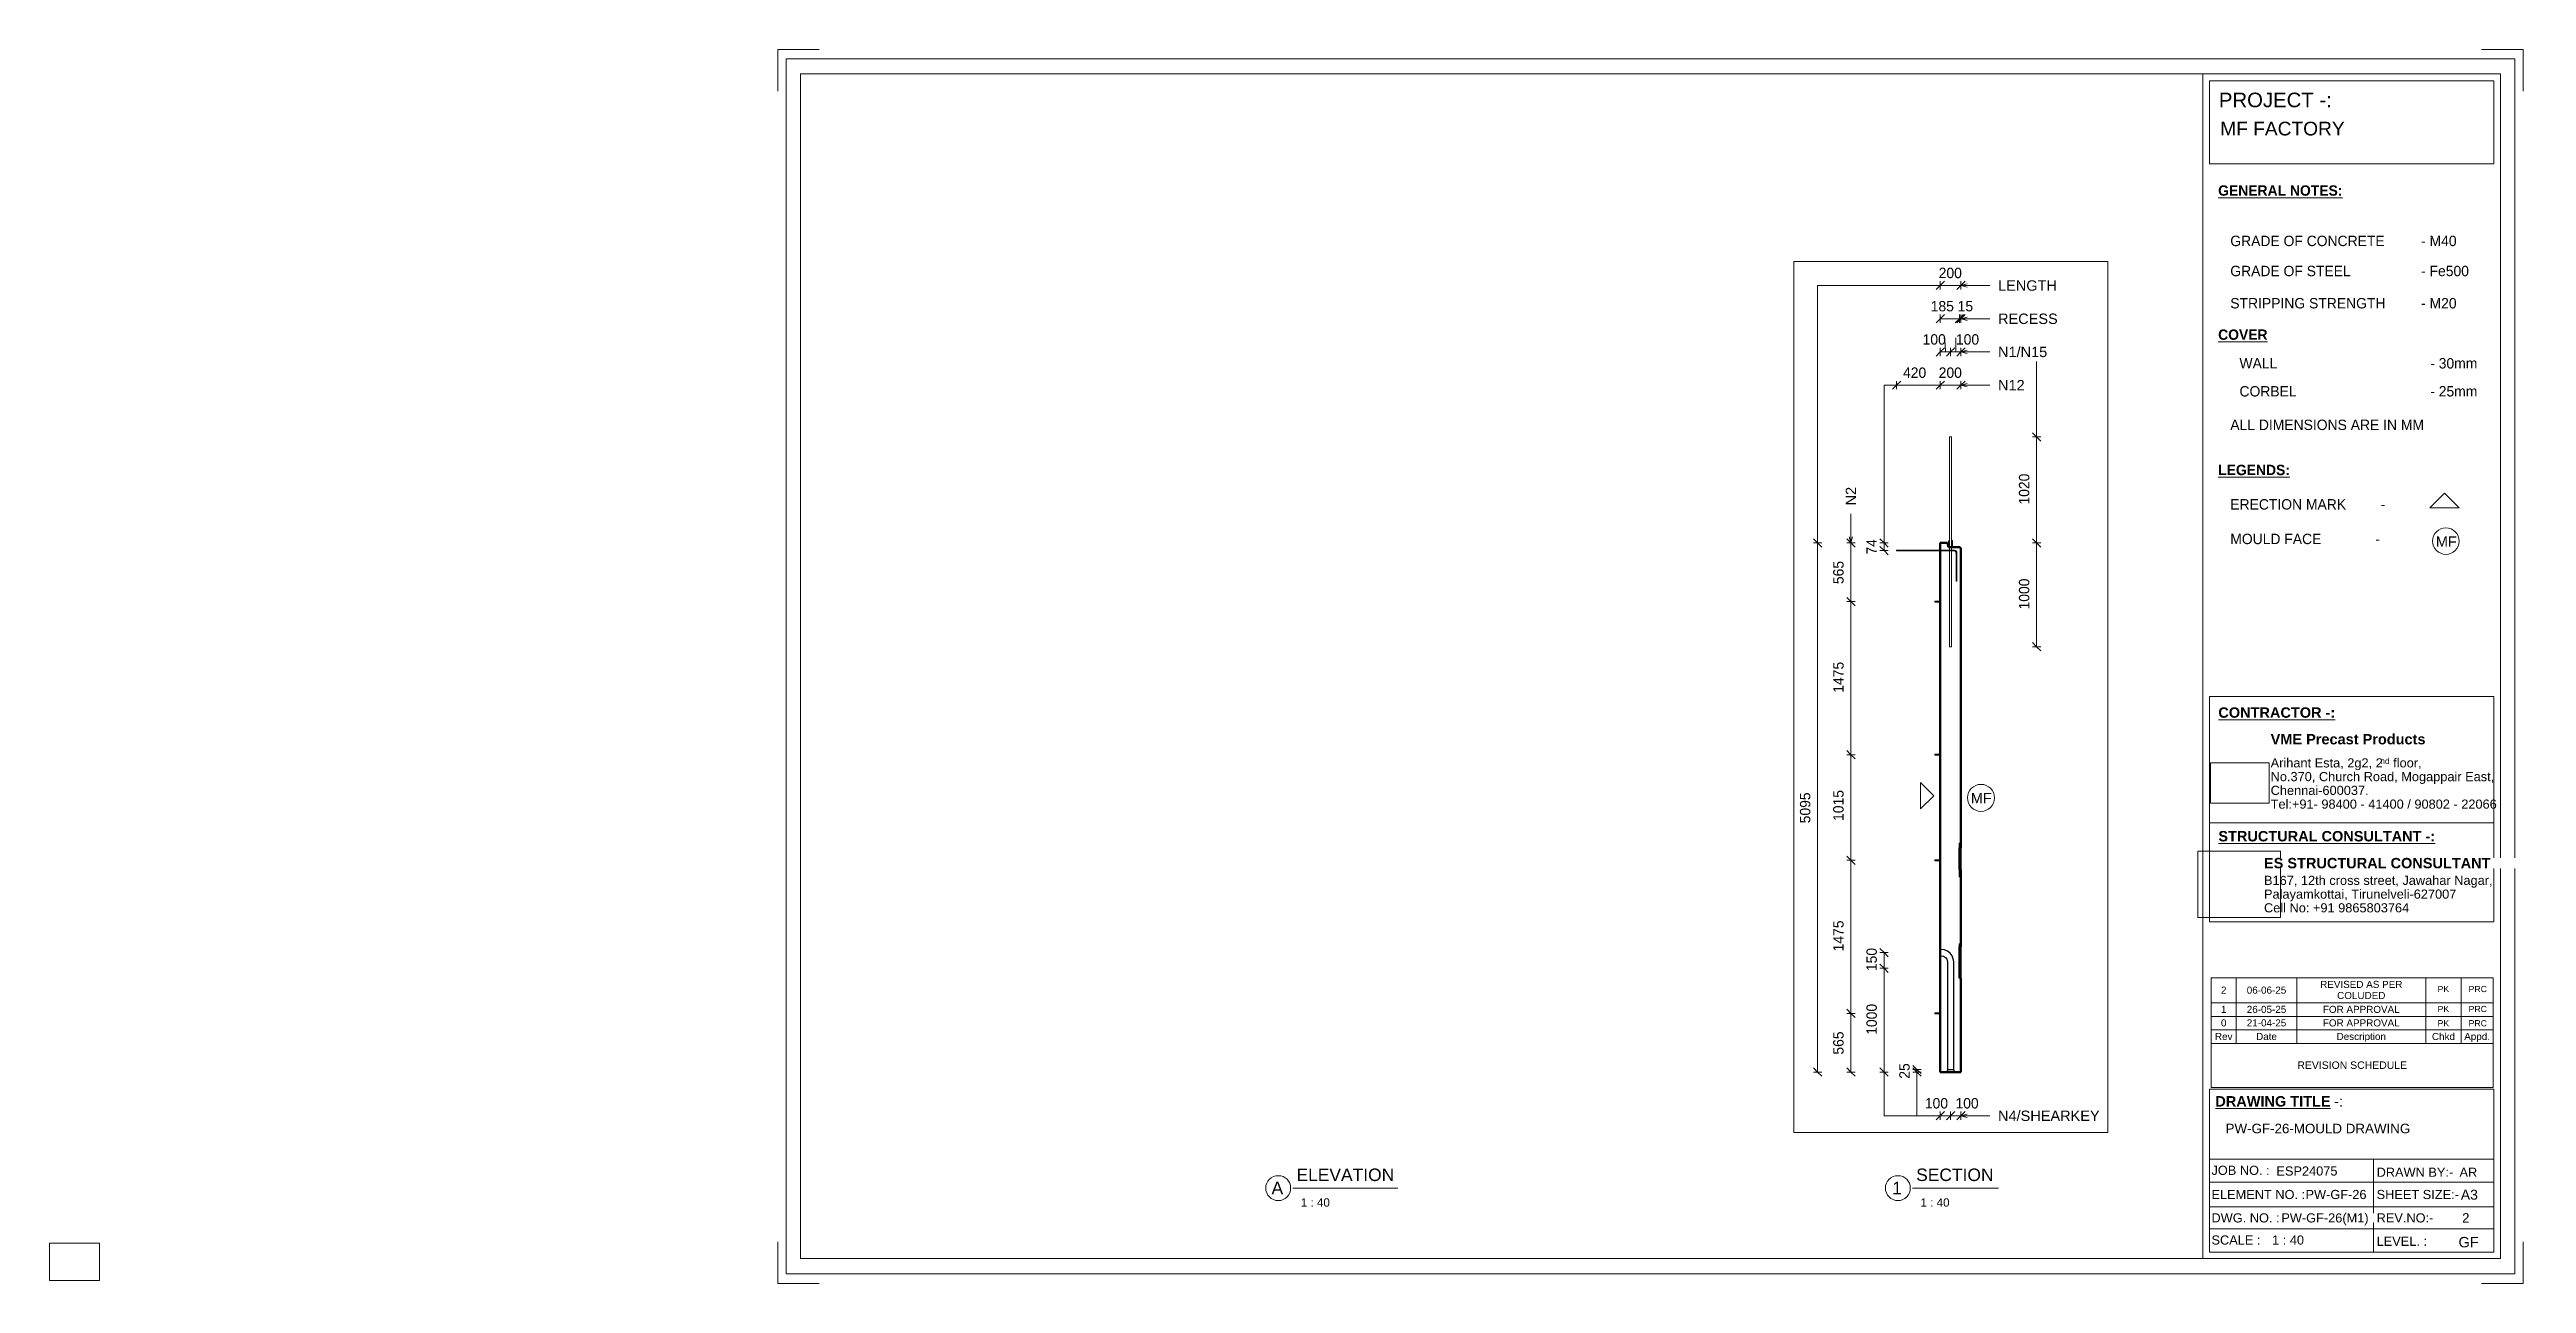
# Paper-space layout 'Layout1' of a CAD drawing. Header units: millimetres. Extents: x 0 to 596, y -1 to 296.
# The model-space entities are those that its viewports show. They can reach past a viewport. Long polylines and large blocks are cut down to what shows.
import ezdxf

# ---------------------------------------------------------------- set-up
doc = ezdxf.new("R2010")
doc.units = ezdxf.units.MM
doc.linetypes.add('Dash', pattern=[6.36, 3.18, -3.18])
for name, color, linetype, lineweight in [('A-ANNO-DIMS', 211, 'Continuous', 9), ('A-ANNO-DIMS-40', 211, 'Continuous', 9), ('A-DETL-THIN', 151, 'Continuous', 18), ('A-GENM', 13, 'Continuous', 18), ('A-WALL', 113, 'Continuous', 25), ('A-WALL-HDLN', 110, 'Dash', 25), ('G-ANNO-SCHD', 231, 'Continuous', 9), ('G-ANNO-TEXT', 231, 'Continuous', 9), ('G-ANNO-TTLB', 6, 'Continuous', 9), ('G-ANNO-TTLB-MEDM', 33, 'Continuous', 9), ('G-ANNO-TTLB-THIN', 151, 'Continuous', 9), ('S-RBAR', 171, 'Continuous', 18)]:
    doc.layers.add(name, color=color, linetype=linetype, lineweight=lineweight)
doc.layers.add('G-ANNO-NPLT', color=191, linetype='Continuous')
doc.styles.add('Arial_1', font='arial.ttf', dxfattribs={"height": 100})
doc.styles.add('Arial_10', font='arial.ttf', dxfattribs={"height": 3.3})
doc.styles.add('Arial_11', font='arial.ttf', dxfattribs={"height": 2.3})
doc.styles.add('Arial_12', font='arial.ttf', dxfattribs={"height": 1.8})
doc.styles.add('Arial_13', font='arial.ttf', dxfattribs={"height": 1.7})
doc.styles.add('Arial_14', font='arial.ttf', dxfattribs={"height": 2})
doc.styles.add('Arial_15', font='arial.ttf', dxfattribs={"height": 3})
doc.styles.add('Arial_16', font='arial.ttf', dxfattribs={"height": 1.5})
doc.styles.add('Arial_4', font='arial.ttf', dxfattribs={"height": 3.5})
doc.styles.add('Arial_5', font='arial.ttf', dxfattribs={"height": 2.2})
doc.styles.add('Arial_6', font='arial.ttf', dxfattribs={"height": 2.4})
doc.styles.add('Arial_7', font='arial.ttf', dxfattribs={"height": 2.5})
doc.styles.add('Arial_8', font='arial.ttf', dxfattribs={"height": 1.42976})
doc.styles.add('Arial_9', font='arial.ttf', dxfattribs={"height": 2.25})
doc.styles.add('Arial_B', font='arialbd.ttf', dxfattribs={"height": 2.5})
doc.styles.add('Nirmala UI Semilight', font='NirmalaS.ttf', dxfattribs={"height": 100})
doc.styles.add('Nirmala UI Semilight_1', font='NirmalaS.ttf', dxfattribs={"height": 2.5})
doc.styles.add('Nirmala UI Semilight_B', font='', dxfattribs={"height": 2.5})
doc.styles.get('Nirmala UI Semilight_B').set_extended_font_data('Nirmala UI Semilight', bold=True)
doc.dimstyles.new('Arrow_Filled_-_2_5_NI_UI', dxfattribs={"dimscale": 304.8, "dimtxt": 104.736395, "dimasz": 0.262467, "dimexe": 0.131234, "dimexo": 0.0625, "dimgap": 0.131234, "dimtad": 1, "dimdec": 4, "dimzin": 0, "dimdsep": 46, "dimtxsty": 'Nirmala UI Semilight', "dimblk1": 'OBLIQUE', "dimblk2": 'OBLIQUE', "dimsah": 1, "dimcen": 0.09, "dimazin": 0, "dimtfac": 1, "dimtdec": 4, "dimtix": 1, "dimtmove": 0, "dimatfit": 3, "dimfxl": 0.131234, "dimfxlon": 1, "dimtvp": 1, "dimtolj": 1, "dimtzin": 0, "dimarcsym": 2})
doc.dimstyles.new('Arrow_Filled_-_2_5_NI_UI_1', dxfattribs={"dimscale": 304.8, "dimtxt": 104.736395, "dimasz": 0.262467, "dimexe": 0.131234, "dimexo": 0.0625, "dimgap": 0.131234, "dimtad": 1, "dimdec": 4, "dimzin": 0, "dimdsep": 46, "dimtxsty": 'Nirmala UI Semilight', "dimblk1": 'OBLIQUE', "dimblk2": 'OBLIQUE', "dimsah": 1, "dimcen": 0.09, "dimazin": 0, "dimtfac": 1, "dimtdec": 4, "dimtix": 1, "dimtmove": 1, "dimatfit": 3, "dimfxl": 0.131234, "dimfxlon": 1, "dimtvp": 1, "dimtolj": 1, "dimtzin": 0, "dimarcsym": 2})
doc.dimstyles.new('Arrow_Filled_-_2_5_NI_UI_2', dxfattribs={"dimscale": 304.8, "dimtxt": 104.736395, "dimasz": 0.262467, "dimexe": 0.131234, "dimexo": 0.0625, "dimgap": 0.131234, "dimtad": 1, "dimdec": 4, "dimzin": 0, "dimdsep": 46, "dimtxsty": 'Nirmala UI Semilight', "dimblk1": 'OBLIQUE', "dimblk2": 'OBLIQUE', "dimsah": 1, "dimcen": 0.09, "dimazin": 0, "dimtfac": 1, "dimtdec": 4, "dimtix": 1, "dimtmove": 2, "dimatfit": 3, "dimfxl": 0.131234, "dimfxlon": 1, "dimtvp": 1, "dimtolj": 1, "dimtzin": 0, "dimarcsym": 2})
picture_1 = doc.add_image_def('image1.jpg', size_in_pixel=(996, 686))
picture_2 = doc.add_image_def('image2.jpg', size_in_pixel=(1600, 1280))

psp = doc.layouts.get("Layout1")

msp = doc.modelspace()

# ---------------------------------------------------------------- texts
at = {"layer": 'G-ANNO-TEXT', "color": 7, "char_height": 100, "attachment_point": 1, "style": 'Arial_1'}
for s, insert, width in [('LENGTH', (9235.03954, 6227.92217), 686.2445), ('RECESS', (9235.03954, 5907.92217), 692.658), ('N1/N15', (9235.03954, 5588.55403), 570.8015), ('N12', (9235.03954, 5268.55403), 307.848), ('MF', (8972.96539, 1292.56179), 240.50625), ('N4/SHEARKEY', (9235.03954, -1765.54096), 1180.084)]:
    msp.add_mtext(s, dxfattribs=dict(at, insert=insert, width=width))
at = {"layer": 'G-ANNO-TEXT', "color": 7, "insert": (7768.70834, 4060.63535), "char_height": 100, "width": 214.85225, "attachment_point": 1, "rotation": 90, "style": 'Arial_1'}
msp.add_mtext('N2', dxfattribs=at)

# ---------------------------------------------------------------- blocks, each defined once
blk = doc.blocks.new('ES-Landscape-A3 - ES-Landscape-A3-502445-PW-GF-26-MOULD DRAWING')
at = {"layer": 'G-ANNO-TTLB'}
for p, q in [((175.24, 296.27), (185.24, 296.27)), ((175.24, 296.27), (175.24, 286.27)), ((595.24, 296.27), (585.24, 296.27)), ((595.24, 296.27), (595.24, 286.27)), ((519.77, 140.54), (588.2, 140.54)), ((519.77, 86.33), (519.77, 140.54)), ((588.2, 86.33), (588.2, 140.54)), ((519.77, 110.14), (588.2, 110.14)), ((519.77, 6.78), (519.77, 46.03)), ((588.2, 6.78), (588.2, 46.03)), ((559.23, 29.2), (559.23, 6.78)), ((175.24, -0.73), (175.24, 9.27)), ((595.24, -0.73), (595.24, 9.27)), ((175.24, -0.73), (185.24, -0.73)), ((595.24, -0.73), (585.24, -0.73))]:
    blk.add_line(p, q, dxfattribs=at)
at = {"layer": 'G-ANNO-TTLB-MEDM'}
for p, q in [((180.73, 290.44), (180.73, 5.31)), ((180.73, 290.44), (589.79, 290.44)), ((518.17, 290.44), (518.17, 5.31)), ((519.77, 268.77), (519.77, 288.77)), ((519.77, 288.77), (588.2, 288.77)), ((588.2, 288.77), (588.2, 268.77)), ((589.79, 290.44), (589.79, 5.31)), ((588.2, 268.77), (519.77, 268.77)), ((519.77, 86.33), (588.2, 86.33)), ((519.77, 6.78), (588.2, 6.78)), ((180.73, 5.31), (589.79, 5.31))]:
    blk.add_line(p, q, dxfattribs=at)
at = {"layer": 'G-ANNO-TTLB-THIN'}
for p, q in [((177.29, 294.03), (177.29, 1.56)), ((593.23, 294.03), (177.29, 294.03)), ((593.23, 1.56), (593.23, 294.03)), ((519.77, 46.03), (588.2, 46.03)), ((519.77, 29.2), (588.2, 29.2)), ((519.77, 23.64), (588.2, 23.64)), ((519.77, 17.68), (588.2, 17.68)), ((519.77, 12.43), (588.2, 12.43)), ((177.29, 1.56), (593.23, 1.56))]:
    blk.add_line(p, q, dxfattribs=at)
at = {"layer": 'G-ANNO-TTLB', "insert": (534.5, 131.53), "char_height": 2.5, "width": 45.135, "attachment_point": 1, "style": 'Arial_B', "bg_fill": 3, "box_fill_scale": 0, "bg_fill_color": 256, "bg_fill_true_color": 3254780160, "bg_fill_transparency": 256}
blk.add_mtext('VME Precast Products', dxfattribs=at)
at = {"layer": 'G-ANNO-TTLB', "attachment_point": 1}
for s, insert, char_height, width, style in [('Arihant Esta, 2g2, 2', (534.5, 125.68), 2.2, 31.9873, 'Arial_5'), ('nd', (560.89, 125.72), 1.43, 2.7257, 'Arial_8'), (' floor,', (563.14, 125.68), 2.2, 9.1392, 'Arial_5'), ('No.370, Church Road, Mogappair East,', (534.5, 122.37), 2.2, 63.4135, 'Arial_5'), ('Tel:+91- 98400 - 41400 / 90802 - 22066 ', (534.5, 115.75), 2.2, 65.2574, 'Arial_5'), ('Chennai-600037.', (534.5, 119.06), 2.2, 27.6582, 'Arial_5'), ('Cell No: +91 9865803764', (532.9, 90.79), 2.2, 41.0464, 'Arial_5'), ('Palayamkottai, Tirunelveli-627007', (532.9, 94.09), 2.2, 54.4346, 'Arial_5'), ('JOB NO. :', (520.26, 27.61), 2.2, 16.5949, 'Arial_5'), ('DRAWN BY:-', (560, 27.14), 2.2, 21.7257, 'Arial_5'), ('ELEMENT NO. :', (520.26, 21.79), 2.2, 26.5359, 'Arial_5'), ('SHEET SIZE:-', (560, 21.79), 2.2, 23.2489, 'Arial_5'), ('DWG. NO. :', (520.26, 16.16), 2.2, 19.481, 'Arial_5'), ('REV.NO:-', (560, 16.16), 2.2, 16.0338, 'Arial_5'), ('SCALE :', (520.26, 10.84), 2.2, 13.8692, 'Arial_5'), ('LEVEL. :', (560, 10.53), 2.2, 14.3502, 'Arial_5')]:
    blk.add_mtext(s, dxfattribs=dict(at, insert=insert, char_height=char_height, width=width, style=style))
at = {"layer": 'G-ANNO-TTLB'}
image = blk.add_image(picture_1, insert=(520, 114.84), size_in_units=(14.11, 9.72), dxfattribs=at)
image.dxf.flags = 7
image = blk.add_image(picture_2, insert=(516.95, 87.39), size_in_units=(19.92, 15.93), dxfattribs=at)
image.dxf.flags = 7
at = {"layer": 'G-ANNO-TTLB', "attachment_point": 1, "bg_fill": 3, "box_fill_scale": 0, "bg_fill_color": 256, "bg_fill_true_color": 3254780160, "bg_fill_transparency": 256}
for s, insert, char_height, width, style in [('PROJECT -:', (522.05, 285.89), 3.5, 33.3502, 'Arial_4'), ('\\LCONTRACTOR -:', (521.92, 137.94), 2.5, 33.9114, 'Arial_B'), ('\\LSTRUCTURAL CONSULTANT -:', (521.92, 108.18), 2.5, 62.8523, 'Arial_B'), ('ES STRUCTURAL CONSULTANT', (532.9, 101.7), 2.5, 65.6582, 'Arial_B'), ('\\LDRAWING TITLE', (521.19, 44.36), 2.5, 33.4304, 'Arial_B'), ('A3', (580.27, 21.84), 2.4, 4.9705, 'Arial_6')]:
    blk.add_mtext(s, dxfattribs=dict(at, insert=insert, char_height=char_height, width=width, style=style))
at = {"layer": 'G-ANNO-TTLB', "insert": (532.9, 97.4), "char_height": 2.2, "width": 65.1772, "attachment_point": 1, "style": 'Arial_5'}
blk.add_mtext('B167, 12th cross street, Jawahar Nagar,', dxfattribs=at)
at = {"layer": 'G-ANNO-TTLB', "insert": (548.78, 44.36), "char_height": 2.5, "width": 1.2025, "attachment_point": 1, "style": 'Arial_B', "bg_fill": 3, "box_fill_scale": 0, "bg_fill_color": 256, "bg_fill_true_color": 3254780160, "bg_fill_transparency": 256}
blk.add_mtext('\\fArial|b1|i0|c0|p34|; ', dxfattribs=at)
at = {"layer": 'G-ANNO-TTLB', "insert": (549.77, 44.36), "char_height": 2.5, "width": 2.6456, "attachment_point": 1, "style": 'Arial_7', "bg_fill": 3, "box_fill_scale": 0, "bg_fill_color": 256, "bg_fill_true_color": 3254780160, "bg_fill_transparency": 256}
blk.add_mtext('-:', dxfattribs=at)
blk = doc.blocks.new('Viewport - M_View Title-1040-PW-GF-26-MOULD DRAWING')
at = {"layer": 'G-ANNO-TTLB'}
for start, end in [(360, 180), (180, 0)]:
    blk.add_arc((-3.5, 0), 3, start, end, dxfattribs=at)
blk = doc.blocks.new('RR spread anchor face based - RR-SA-2_5-150-1726819-Elevation Right')
at = {"layer": 'A-GENM'}
for p, q in [((17885.43, 3140), (17890.43, 3140)), ((17885.43, 3140), (17885.43, 3130)), ((17890.43, 3140), (17935.43, 3140)), ((17890.43, 3140), (17890.43, 3130)), ((17890.43, 3130), (17885.43, 3130)), ((17935.43, 3130), (17890.43, 3130))]:
    blk.add_line(p, q, dxfattribs=at)
blk = doc.blocks.new('RR spread anchor face based - RR-SA-4_0-180-1726831-Elevation Right')
at = {"layer": 'A-GENM'}
for p, q in [((18017.93, 3722.78), (18015.43, 3717.78)), ((18025.43, 3722.78), (18017.93, 3722.78)), ((18052.93, 3722.78), (18045.43, 3722.78)), ((18055.43, 3717.78), (18052.93, 3722.78)), ((18015.43, 3717.78), (18015.43, 3660.2)), ((18055.43, 3660), (18055.43, 3717.78))]:
    blk.add_line(p, q, dxfattribs=at)
blk = doc.blocks.new('DIMBLOCK79-Elevation Front')
at = {"layer": 'A-ANNO-DIMS-40'}
for p, q in [((150.76, 621.75), (110.76, 661.75)), ((150.76, 621.75), (110.76, 621.75)), ((150.76, 621.75), (150.76, -1395)), ((150.76, 621.75), (190.76, 581.75)), ((150.76, 621.75), (190.76, 621.75)), ((150.76, -1395), (110.76, -1355)), ((150.76, -1395), (110.76, -1395)), ((150.76, -1395), (190.76, -1435)), ((150.76, -1395), (190.76, -1395))]:
    blk.add_line(p, q, dxfattribs=at)
at = {"layer": 'A-ANNO-DIMS-40', "color": 0, "insert": (-19.71, -525.64), "char_height": 100, "width": 333.633, "attachment_point": 1, "rotation": 90, "line_spacing_factor": 1.142579, "style": 'Nirmala UI Semilight'}
blk.add_mtext('2017', dxfattribs=at)
blk = doc.blocks.new('_Oblique')
at = {"color": 0, "linetype": 'ByBlock', "lineweight": -2}
blk.add_line((-0.5, -0.5), (0.5, 0.5), dxfattribs=at)
blk = doc.blocks.new('DIMBLOCK92-Elevation Right')
at = {"layer": 'A-ANNO-DIMS-40'}
for p, q in [((8678.06, 6178.49), (8718.06, 6218.49)), ((8678.06, 6178.49), (8678.06, 6218.49)), ((8878.06, 6178.49), (8918.06, 6218.49)), ((8878.06, 6178.49), (8878.06, 6218.49)), ((8678.06, 6178.49), (8638.06, 6138.49)), ((8678.06, 6178.49), (8878.06, 6178.49)), ((8678.06, 6178.49), (8678.06, 6138.49)), ((8878.06, 6178.49), (8838.06, 6138.49)), ((8878.06, 6178.49), (8878.06, 6138.49))]:
    blk.add_line(p, q, dxfattribs=at)
at = {"layer": 'A-ANNO-DIMS-40', "color": 0, "insert": (8663.8, 6348.96), "char_height": 100, "width": 274.2189, "attachment_point": 1, "line_spacing_factor": 1.142579, "style": 'Nirmala UI Semilight'}
blk.add_mtext('200', dxfattribs=at)
blk = doc.blocks.new('DIMBLOCK93-Elevation Right')
at = {"layer": 'A-ANNO-DIMS-40'}
for p, q in [((8678.06, 5538.49), (8718.06, 5578.49)), ((8678.06, 5538.49), (8678.06, 5578.49)), ((8778.06, 5538.49), (8818.06, 5578.49)), ((8778.06, 5538.49), (8778.06, 5578.49)), ((8678.06, 5538.49), (8638.06, 5498.49)), ((8678.06, 5538.49), (8778.06, 5538.49)), ((8678.06, 5538.49), (8678.06, 5498.49)), ((8778.06, 5538.49), (8738.06, 5498.49)), ((8778.06, 5538.49), (8778.06, 5498.49))]:
    blk.add_line(p, q, dxfattribs=at)
blk.add_ellipse((8714.55, 5538.49), major_axis=(0, 135.21), ratio=0.099905, start_param=4.712389, end_param=6.283185, dxfattribs=at)
at = {"layer": 'A-ANNO-DIMS-40', "color": 0, "insert": (8508.89, 5708.96), "char_height": 100, "width": 246.797, "attachment_point": 1, "line_spacing_factor": 1.142579, "style": 'Nirmala UI Semilight'}
blk.add_mtext('100', dxfattribs=at)
blk = doc.blocks.new('DIMBLOCK94-Elevation Right')
at = {"layer": 'A-ANNO-DIMS-40'}
for p, q in [((8778.06, 5538.49), (8818.06, 5578.49)), ((8778.06, 5538.49), (8778.06, 5578.49)), ((8878.06, 5538.49), (8918.06, 5578.49)), ((8878.06, 5538.49), (8878.06, 5578.49)), ((8778.06, 5538.49), (8738.06, 5498.49)), ((8778.06, 5538.49), (8878.06, 5538.49)), ((8778.06, 5538.49), (8778.06, 5498.49)), ((8878.06, 5538.49), (8838.06, 5498.49)), ((8878.06, 5538.49), (8878.06, 5498.49))]:
    blk.add_line(p, q, dxfattribs=at)
blk.add_ellipse((8829.66, 5538.49), major_axis=(0, 135.21), ratio=0.011809, start_param=0, end_param=1.570796, dxfattribs=at)
at = {"layer": 'A-ANNO-DIMS-40', "color": 0, "insert": (8829.66, 5708.96), "char_height": 100, "width": 246.797, "attachment_point": 1, "line_spacing_factor": 1.142579, "style": 'Nirmala UI Semilight'}
blk.add_mtext('100', dxfattribs=at)
blk = doc.blocks.new('DIMBLOCK95-Elevation Right')
at = {"layer": 'A-ANNO-DIMS-40'}
for p, q in [((7498.66, 3700), (7458.66, 3740)), ((7498.66, 3700), (7458.66, 3700)), ((7498.66, 3700), (7498.66, -1395)), ((7498.66, 3700), (7538.66, 3660)), ((7498.66, 3700), (7538.66, 3700)), ((7498.66, -1395), (7458.66, -1355)), ((7498.66, -1395), (7458.66, -1395)), ((7498.66, -1395), (7538.66, -1435)), ((7498.66, -1395), (7538.66, -1395))]:
    blk.add_line(p, q, dxfattribs=at)
at = {"layer": 'A-ANNO-DIMS-40', "color": 0, "insert": (7328.19, 1000.16), "char_height": 100, "width": 365.6252, "attachment_point": 1, "rotation": 90, "line_spacing_factor": 1.142579, "style": 'Nirmala UI Semilight'}
blk.add_mtext('5095', dxfattribs=at)
blk = doc.blocks.new('DIMBLOCK96-Elevation Right')
at = {"layer": 'A-ANNO-DIMS-40'}
for p, q in [((7818.66, 3700), (7778.66, 3740)), ((7818.66, 3700), (7778.66, 3700)), ((7818.66, 3700), (7818.66, 3135)), ((7818.66, 3700), (7858.66, 3660)), ((7818.66, 3700), (7858.66, 3700)), ((7818.66, 3135), (7778.66, 3175)), ((7818.66, 3135), (7778.66, 3135)), ((7818.66, 3135), (7858.66, 3095)), ((7818.66, 3135), (7858.66, 3135))]:
    blk.add_line(p, q, dxfattribs=at)
at = {"layer": 'A-ANNO-DIMS-40', "color": 0, "insert": (7648.19, 3303.24), "char_height": 100, "width": 274.2189, "attachment_point": 1, "rotation": 90, "line_spacing_factor": 1.142579, "style": 'Nirmala UI Semilight'}
blk.add_mtext('565', dxfattribs=at)
blk = doc.blocks.new('DIMBLOCK97-Elevation Right')
at = {"layer": 'A-ANNO-DIMS-40'}
for p, q in [((7818.66, 3135), (7778.66, 3175)), ((7818.66, 3135), (7778.66, 3135)), ((7818.66, 3135), (7818.66, 1660)), ((7818.66, 3135), (7858.66, 3095)), ((7818.66, 3135), (7858.66, 3135)), ((7818.66, 1660), (7778.66, 1700)), ((7818.66, 1660), (7778.66, 1660)), ((7818.66, 1660), (7858.66, 1620)), ((7818.66, 1660), (7858.66, 1660))]:
    blk.add_line(p, q, dxfattribs=at)
at = {"layer": 'A-ANNO-DIMS-40', "color": 0, "insert": (7648.19, 2257.53), "char_height": 100, "width": 335.9182, "attachment_point": 1, "rotation": 90, "line_spacing_factor": 1.142579, "style": 'Nirmala UI Semilight'}
blk.add_mtext('1475', dxfattribs=at)
blk = doc.blocks.new('DIMBLOCK98-Elevation Right')
at = {"layer": 'A-ANNO-DIMS-40'}
for p, q in [((7818.66, 1660), (7778.66, 1700)), ((7818.66, 1660), (7778.66, 1660)), ((7818.66, 1660), (7818.66, 644.9)), ((7818.66, 1660), (7858.66, 1620)), ((7818.66, 1660), (7858.66, 1660)), ((7818.66, 644.9), (7778.66, 684.9)), ((7818.66, 644.9), (7778.66, 644.9)), ((7818.66, 644.9), (7858.66, 604.9)), ((7818.66, 644.9), (7858.66, 644.9))]:
    blk.add_line(p, q, dxfattribs=at)
at = {"layer": 'A-ANNO-DIMS-40', "color": 0, "insert": (7648.19, 1022.96), "char_height": 100, "width": 310.7814, "attachment_point": 1, "rotation": 90, "line_spacing_factor": 1.142579, "style": 'Nirmala UI Semilight'}
blk.add_mtext('1015', dxfattribs=at)
blk = doc.blocks.new('DIMBLOCK99-Elevation Right')
at = {"layer": 'A-ANNO-DIMS-40'}
for p, q in [((7818.66, 644.9), (7778.66, 684.9)), ((7818.66, 644.9), (7778.66, 644.9)), ((7818.66, 644.9), (7818.66, -830.1)), ((7818.66, 644.9), (7858.66, 604.9)), ((7818.66, 644.9), (7858.66, 644.9)), ((7818.66, -830.1), (7778.66, -790.1)), ((7818.66, -830.1), (7778.66, -830.1)), ((7818.66, -830.1), (7858.66, -870.1)), ((7818.66, -830.1), (7858.66, -830.1))]:
    blk.add_line(p, q, dxfattribs=at)
at = {"layer": 'A-ANNO-DIMS-40', "color": 0, "insert": (7648.19, -232.57), "char_height": 100, "width": 335.9182, "attachment_point": 1, "rotation": 90, "line_spacing_factor": 1.142579, "style": 'Nirmala UI Semilight'}
blk.add_mtext('1475', dxfattribs=at)
blk = doc.blocks.new('DIMBLOCK100-Elevation Right')
at = {"layer": 'A-ANNO-DIMS-40'}
for p, q in [((7818.66, -830.1), (7778.66, -790.1)), ((7818.66, -830.1), (7778.66, -830.1)), ((7818.66, -830.1), (7818.66, -1395)), ((7818.66, -830.1), (7858.66, -870.1)), ((7818.66, -830.1), (7858.66, -830.1)), ((7818.66, -1395), (7778.66, -1355)), ((7818.66, -1395), (7778.66, -1395)), ((7818.66, -1395), (7858.66, -1435)), ((7818.66, -1395), (7858.66, -1395))]:
    blk.add_line(p, q, dxfattribs=at)
at = {"layer": 'A-ANNO-DIMS-40', "color": 0, "insert": (7648.19, -1226.81), "char_height": 100, "width": 274.2189, "attachment_point": 1, "rotation": 90, "line_spacing_factor": 1.142579, "style": 'Nirmala UI Semilight'}
blk.add_mtext('565', dxfattribs=at)
blk = doc.blocks.new('DIMBLOCK101-Elevation Right')
at = {"layer": 'A-ANNO-DIMS-40'}
for p, q in [((8138.66, -245), (8098.66, -205)), ((8138.66, -245), (8098.66, -245)), ((8138.66, -245), (8138.66, -395)), ((8138.66, -245), (8178.66, -285)), ((8138.66, -245), (8178.66, -245)), ((8138.66, -395), (8098.66, -355)), ((8138.66, -395), (8098.66, -395)), ((8138.66, -395), (8178.66, -435)), ((8138.66, -395), (8178.66, -395))]:
    blk.add_line(p, q, dxfattribs=at)
at = {"layer": 'A-ANNO-DIMS-40', "color": 0, "insert": (7968.19, -422.83), "char_height": 100, "width": 246.797, "attachment_point": 1, "rotation": 90, "line_spacing_factor": 1.142579, "style": 'Nirmala UI Semilight'}
blk.add_mtext('150', dxfattribs=at)
blk = doc.blocks.new('DIMBLOCK102-Elevation Right')
at = {"layer": 'A-ANNO-DIMS-40'}
for p, q in [((8138.66, -395), (8098.66, -355)), ((8138.66, -395), (8098.66, -395)), ((8138.66, -395), (8138.66, -1395)), ((8138.66, -395), (8178.66, -435)), ((8138.66, -395), (8178.66, -395)), ((8138.66, -1395), (8098.66, -1355)), ((8138.66, -1395), (8098.66, -1395)), ((8138.66, -1395), (8178.66, -1435)), ((8138.66, -1395), (8178.66, -1395))]:
    blk.add_line(p, q, dxfattribs=at)
at = {"layer": 'A-ANNO-DIMS-40', "color": 0, "insert": (7968.19, -1035.92), "char_height": 100, "width": 338.2033, "attachment_point": 1, "rotation": 90, "line_spacing_factor": 1.142579, "style": 'Nirmala UI Semilight'}
blk.add_mtext('1000', dxfattribs=at)
blk = doc.blocks.new('DIMBLOCK103-Elevation Right')
at = {"layer": 'A-ANNO-DIMS-40'}
for p, q in [((9606.53, 4720), (9566.53, 4760)), ((9606.53, 4720), (9566.53, 4720)), ((9606.53, 4720), (9606.53, 3700)), ((9606.53, 4720), (9646.53, 4680)), ((9606.53, 4720), (9646.53, 4720)), ((9606.53, 3700), (9566.53, 3740)), ((9606.53, 3700), (9566.53, 3700)), ((9606.53, 3700), (9646.53, 3660)), ((9606.53, 3700), (9646.53, 3700))]:
    blk.add_line(p, q, dxfattribs=at)
at = {"layer": 'A-ANNO-DIMS-40', "color": 0, "insert": (9436.06, 4069.08), "char_height": 100, "width": 338.2033, "attachment_point": 1, "rotation": 90, "line_spacing_factor": 1.142579, "style": 'Nirmala UI Semilight'}
blk.add_mtext('1020', dxfattribs=at)
blk = doc.blocks.new('DIMBLOCK104-Elevation Right')
at = {"layer": 'A-ANNO-DIMS-40'}
for p, q in [((9606.53, 3700), (9566.53, 3740)), ((9606.53, 3700), (9566.53, 3700)), ((9606.53, 3700), (9606.53, 2700)), ((9606.53, 3700), (9646.53, 3660)), ((9606.53, 3700), (9646.53, 3700)), ((9606.53, 2700), (9566.53, 2740)), ((9606.53, 2700), (9566.53, 2700)), ((9606.53, 2700), (9646.53, 2660)), ((9606.53, 2700), (9646.53, 2700))]:
    blk.add_line(p, q, dxfattribs=at)
at = {"layer": 'A-ANNO-DIMS-40', "color": 0, "insert": (9436.06, 3059.08), "char_height": 100, "width": 338.2033, "attachment_point": 1, "rotation": 90, "line_spacing_factor": 1.142579, "style": 'Nirmala UI Semilight'}
blk.add_mtext('1000', dxfattribs=at)
blk = doc.blocks.new('DIMBLOCK105-Elevation Right')
at = {"layer": 'A-ANNO-DIMS-40'}
for p, q in [((8678.06, -1815.6), (8718.06, -1775.6)), ((8678.06, -1815.6), (8678.06, -1775.6)), ((8778.06, -1815.6), (8818.06, -1775.6)), ((8778.06, -1815.6), (8778.06, -1775.6)), ((8678.06, -1815.6), (8638.06, -1855.6)), ((8678.06, -1815.6), (8778.06, -1815.6)), ((8678.06, -1815.6), (8678.06, -1855.6)), ((8778.06, -1815.6), (8738.06, -1855.6)), ((8778.06, -1815.6), (8778.06, -1855.6))]:
    blk.add_line(p, q, dxfattribs=at)
at = {"layer": 'A-ANNO-DIMS-40', "color": 0, "insert": (8530.6, -1645.13), "char_height": 100, "width": 246.797, "attachment_point": 1, "line_spacing_factor": 1.142579, "style": 'Nirmala UI Semilight'}
blk.add_mtext('100', dxfattribs=at)
blk = doc.blocks.new('DIMBLOCK106-Elevation Right')
at = {"layer": 'A-ANNO-DIMS-40'}
for p, q in [((8778.06, -1815.6), (8818.06, -1775.6)), ((8778.06, -1815.6), (8778.06, -1775.6)), ((8878.06, -1815.6), (8918.06, -1775.6)), ((8878.06, -1815.6), (8878.06, -1775.6)), ((8778.06, -1815.6), (8738.06, -1855.6)), ((8778.06, -1815.6), (8878.06, -1815.6)), ((8778.06, -1815.6), (8778.06, -1855.6)), ((8878.06, -1815.6), (8838.06, -1855.6)), ((8878.06, -1815.6), (8878.06, -1855.6))]:
    blk.add_line(p, q, dxfattribs=at)
at = {"layer": 'A-ANNO-DIMS-40', "color": 0, "insert": (8825.25, -1645.13), "char_height": 100, "width": 246.797, "attachment_point": 1, "line_spacing_factor": 1.142579, "style": 'Nirmala UI Semilight'}
blk.add_mtext('100', dxfattribs=at)
blk = doc.blocks.new('DIMBLOCK107-Elevation Right')
at = {"layer": 'A-ANNO-DIMS-40'}
for p, q in [((8454.67, -1370), (8414.67, -1330)), ((8454.67, -1395), (8414.67, -1355)), ((8454.67, -1370), (8414.67, -1370)), ((8454.67, -1370), (8454.67, -1395)), ((8454.67, -1370), (8494.67, -1410)), ((8454.67, -1370), (8494.67, -1370)), ((8454.67, -1395), (8414.67, -1395)), ((8454.67, -1395), (8494.67, -1435)), ((8454.67, -1395), (8494.67, -1395))]:
    blk.add_line(p, q, dxfattribs=at)
at = {"layer": 'A-ANNO-DIMS-40', "color": 0, "insert": (8284.2, -1458.67), "char_height": 100, "width": 182.8126, "attachment_point": 1, "rotation": 90, "line_spacing_factor": 1.142579, "style": 'Nirmala UI Semilight'}
blk.add_mtext('25', dxfattribs=at)
blk = doc.blocks.new('DIMBLOCK108-Elevation Right')
at = {"layer": 'A-ANNO-DIMS-40'}
for p, q in [((8138.66, 3700), (8098.66, 3740)), ((8138.66, 3700), (8098.66, 3700)), ((8138.66, 3700), (8138.66, 3626)), ((8138.66, 3700), (8178.66, 3660)), ((8138.66, 3700), (8178.66, 3700)), ((8138.66, 3626), (8098.66, 3666)), ((8138.66, 3626), (8098.66, 3626)), ((8138.66, 3626), (8178.66, 3586)), ((8138.66, 3626), (8178.66, 3626))]:
    blk.add_line(p, q, dxfattribs=at)
at = {"layer": 'A-ANNO-DIMS-40', "color": 0, "insert": (7968.19, 3587.78), "char_height": 100, "width": 180.5275, "attachment_point": 1, "rotation": 90, "line_spacing_factor": 1.142579, "style": 'Nirmala UI Semilight'}
blk.add_mtext('74', dxfattribs=at)
blk = doc.blocks.new('DIMBLOCK109-Elevation Right')
at = {"layer": 'A-ANNO-DIMS-40'}
for p, q in [((8258.06, 5218.49), (8298.06, 5258.49)), ((8258.06, 5218.49), (8258.06, 5258.49)), ((8678.06, 5218.49), (8718.06, 5258.49)), ((8678.06, 5218.49), (8678.06, 5258.49)), ((8258.06, 5218.49), (8218.06, 5178.49)), ((8258.06, 5218.49), (8678.06, 5218.49)), ((8258.06, 5218.49), (8258.06, 5178.49)), ((8678.06, 5218.49), (8638.06, 5178.49)), ((8678.06, 5218.49), (8678.06, 5178.49))]:
    blk.add_line(p, q, dxfattribs=at)
at = {"layer": 'A-ANNO-DIMS-40', "color": 0, "insert": (8320.45, 5388.96), "char_height": 100, "width": 276.5041, "attachment_point": 1, "line_spacing_factor": 1.142579, "style": 'Nirmala UI Semilight'}
blk.add_mtext('420', dxfattribs=at)
blk = doc.blocks.new('DIMBLOCK110-Elevation Right')
at = {"layer": 'A-ANNO-DIMS-40'}
for p, q in [((8678.06, 5218.49), (8718.06, 5258.49)), ((8678.06, 5218.49), (8678.06, 5258.49)), ((8878.06, 5218.49), (8918.06, 5258.49)), ((8878.06, 5218.49), (8878.06, 5258.49)), ((8678.06, 5218.49), (8638.06, 5178.49)), ((8678.06, 5218.49), (8878.06, 5218.49)), ((8678.06, 5218.49), (8678.06, 5178.49)), ((8878.06, 5218.49), (8838.06, 5178.49)), ((8878.06, 5218.49), (8878.06, 5178.49))]:
    blk.add_line(p, q, dxfattribs=at)
at = {"layer": 'A-ANNO-DIMS-40', "color": 0, "insert": (8663.8, 5388.96), "char_height": 100, "width": 274.2189, "attachment_point": 1, "line_spacing_factor": 1.142579, "style": 'Nirmala UI Semilight'}
blk.add_mtext('200', dxfattribs=at)
blk = doc.blocks.new('DIMBLOCK111-Elevation Right')
at = {"layer": 'A-ANNO-DIMS-40'}
for p, q in [((8678.06, 5858.49), (8718.06, 5898.49)), ((8678.06, 5858.49), (8678.06, 5898.49)), ((8863.06, 5858.49), (8903.06, 5898.49)), ((8863.06, 5858.49), (8863.06, 5898.49)), ((8678.06, 5858.49), (8638.06, 5818.49)), ((8678.06, 5858.49), (8863.06, 5858.49)), ((8678.06, 5858.49), (8678.06, 5818.49)), ((8863.06, 5858.49), (8823.06, 5818.49)), ((8863.06, 5858.49), (8863.06, 5818.49))]:
    blk.add_line(p, q, dxfattribs=at)
at = {"layer": 'A-ANNO-DIMS-40', "color": 0, "insert": (8587.11, 6028.96), "char_height": 100, "width": 246.797, "attachment_point": 1, "line_spacing_factor": 1.142579, "style": 'Nirmala UI Semilight'}
blk.add_mtext('185', dxfattribs=at)
blk = doc.blocks.new('DIMBLOCK112-Elevation Right')
at = {"layer": 'A-ANNO-DIMS-40'}
for p, q in [((8863.06, 5858.49), (8903.06, 5898.49)), ((8863.06, 5858.49), (8863.06, 5898.49)), ((8878.06, 5858.49), (8918.06, 5898.49)), ((8878.06, 5858.49), (8878.06, 5898.49)), ((8863.06, 5858.49), (8823.06, 5818.49)), ((8878.06, 5858.49), (8838.06, 5818.49)), ((8863.06, 5858.49), (8878.06, 5858.49)), ((8863.06, 5858.49), (8863.06, 5818.49)), ((8878.06, 5858.49), (8878.06, 5818.49))]:
    blk.add_line(p, q, dxfattribs=at)
at = {"layer": 'A-ANNO-DIMS-40', "color": 0, "insert": (8846.39, 6028.96), "char_height": 100, "width": 155.3907, "attachment_point": 1, "line_spacing_factor": 1.142579, "style": 'Nirmala UI Semilight'}
blk.add_mtext('15', dxfattribs=at)

# ---------------------------------------------------------------- dimensions: what is measured, and where the dimension line sits
at = {"layer": 'A-ANNO-DIMS'}
for base, p1, p2, picture, middle in [((8878.06229, 6178.49129), (8678.06229, 6138.49129), (8878.06229, 6138.49129), 'DIMBLOCK92-Elevation Right', (8778.06229, 6270.16493)), ((8878.06229, 5218.49129), (8678.06229, 5178.49129), (8878.06229, 5178.49129), 'DIMBLOCK110-Elevation Right', (8778.06229, 5310.16493))]:
    dim = msp.add_linear_dim(base=base, p1=p1, p2=p2, dimstyle='Arrow_Filled_-_2_5_NI_UI', override={"dimpost": '<>', "dimfxl": 200}, dxfattribs=at)
    dim.commit()
    dim.dimension.update_dxf_attribs({"geometry": picture, "text_midpoint": middle})
for base, p1, p2, dimstyle, override, picture, middle in [((8863.06229, 5858.49129), (8678.06229, 5818.49129), (8863.06229, 5818.49129), 'Arrow_Filled_-_2_5_NI_UI_2', {"dimpost": '<>', "dimfxl": 185}, 'DIMBLOCK111-Elevation Right', (8710.50646, 5962.29339)), ((8878.06229, 5858.49129), (8863.06229, 5818.49129), (8878.06229, 5818.49129), 'Arrow_Filled_-_2_5_NI_UI_2', {"dimpost": '<>', "dimfxl": 15}, 'DIMBLOCK112-Elevation Right', (8924.08814, 5962.29339)), ((8778.06229, 5538.49129), (8678.06229, 5498.49129), (8778.06229, 5498.49129), 'Arrow_Filled_-_2_5_NI_UI_1', {"dimpost": '<>', "dimfxl": 100}, 'DIMBLOCK93-Elevation Right', (8632.28791, 5642.29339)), ((8878.06229, 5538.49129), (8778.06229, 5498.49129), (8878.06229, 5498.49129), 'Arrow_Filled_-_2_5_NI_UI_1', {"dimpost": '<>', "dimfxl": 100}, 'DIMBLOCK94-Elevation Right', (8953.05752, 5642.29339)), ((8678.06229, 5218.49129), (8258.06229, 5178.49129), (8678.06229, 5178.49129), 'Arrow_Filled_-_2_5_NI_UI_2', {"dimpost": '<>', "dimfxl": 420}, 'DIMBLOCK109-Elevation Right', (8458.70452, 5322.29339)), ((8778.06229, -1815.6037), (8678.06229, -1775.6037), (8778.06229, -1775.6037), 'Arrow_Filled_-_2_5_NI_UI_2', {"dimpost": '<>', "dimfxl": 100}, 'DIMBLOCK105-Elevation Right', (8653.99517, -1711.8016)), ((8878.06229, -1815.6037), (8778.06229, -1775.6037), (8878.06229, -1775.6037), 'Arrow_Filled_-_2_5_NI_UI_2', {"dimpost": '<>', "dimfxl": 100}, 'DIMBLOCK106-Elevation Right', (8948.6438, -1711.8016))]:
    dim = msp.add_linear_dim(base=base, p1=p1, p2=p2, dimstyle=dimstyle, override=override, dxfattribs=at)
    dim.commit()
    dim.dimension.update_dxf_attribs({"geometry": picture, "text_midpoint": middle, "dimtype": 160})
for base, p1, p2, override, picture, middle in [((9606.5272, 3700), (9566.5272, 4720), (9566.5272, 3700), {"dimpost": '<>', "dimfxl": 1020}, 'DIMBLOCK103-Elevation Right', (9514.57462, 4210)), ((8138.65976, 3626), (8178.65976, 3700), (8178.65976, 3626), {"dimpost": '<>', "dimfxl": 74}, 'DIMBLOCK108-Elevation Right', (8048.65976, 3663)), ((7498.65976, -1395), (7538.65976, 3700), (7538.65976, -1395), {"dimpost": '<>', "dimfxl": 5095}, 'DIMBLOCK95-Elevation Right', (7406.95125, 1152.5)), ((7818.65976, 3135), (7858.65976, 3700), (7858.65976, 3135), {"dimpost": '<>', "dimfxl": 565}, 'DIMBLOCK96-Elevation Right', (7726.95125, 3417.5)), ((9606.5272, 2700), (9566.5272, 3700), (9566.5272, 2700), {"dimpost": '<>', "dimfxl": 1000}, 'DIMBLOCK104-Elevation Right', (9514.57462, 3200)), ((7818.65976, 1660), (7858.65976, 3135), (7858.65976, 1660), {"dimpost": '<>', "dimfxl": 1475}, 'DIMBLOCK97-Elevation Right', (7726.70718, 2397.5)), ((7818.65976, 644.9), (7858.65976, 1660), (7858.65976, 644.9), {"dimpost": '<>', "dimfxl": 1015.1}, 'DIMBLOCK98-Elevation Right', (7726.70718, 1152.45)), ((7818.65976, -830.1), (7858.65976, 644.9), (7858.65976, -830.1), {"dimpost": '<>', "dimfxl": 1475}, 'DIMBLOCK99-Elevation Right', (7726.70718, -92.6)), ((150.7609, -1395), (190.7609, 621.75052), (190.7609, -1395), {"dimpost": '<>', "dimfxl": 2016.750516}, 'DIMBLOCK79-Elevation Front', (58.80832, -386.62474)), ((8138.65976, -395), (8178.65976, -245), (8178.65976, -395), {"dimpost": '<>', "dimfxl": 150}, 'DIMBLOCK101-Elevation Right', (8046.70718, -320)), ((8138.65976, -1395), (8178.65976, -395), (8178.65976, -1395), {"dimpost": '<>', "dimfxl": 1000}, 'DIMBLOCK102-Elevation Right', (8046.70718, -895)), ((7818.65976, -1395), (7858.65976, -830.1), (7858.65976, -1395), {"dimpost": '<>', "dimfxl": 564.9}, 'DIMBLOCK100-Elevation Right', (7726.95125, -1112.55)), ((8454.67027, -1395), (8494.67027, -1370), (8494.67027, -1395), {"dimpost": '<>', "dimfxl": 25}, 'DIMBLOCK107-Elevation Right', (8362.99663, -1382.5))]:
    dim = msp.add_linear_dim(base=base, p1=p1, p2=p2, angle=90, dimstyle='Arrow_Filled_-_2_5_NI_UI', override=override, dxfattribs=at)
    dim.commit()
    dim.dimension.update_dxf_attribs({"geometry": picture, "text_midpoint": middle})

# ---------------------------------------------------------------- linework, layer by layer
at = {"layer": 'A-DETL-THIN'}
for p, q in [((7498.65976, 3700), (7498.65976, 6177.85942)), ((8723.74501, 6177.85942), (7498.65976, 6177.85942)), ((9606.5272, 4720), (9606.5272, 5445)), ((8138.65976, 3700), (8138.65976, 5218.49129)), ((8278.06229, 5218.49129), (8138.65976, 5218.49129)), ((8488.1036, 1392.70859), (8488.1036, 1138.15015)), ((8615.38282, 1265.42937), (8488.1036, 1392.70859)), ((8488.1036, 1138.15015), (8615.38282, 1265.42937)), ((8138.65976, -1395), (8138.65976, -1815.6037)), ((8454.67027, -1395), (8454.67027, -1815.6037)), ((8678.06229, -1815.6037), (8138.65976, -1815.6037))]:
    msp.add_line(p, q, dxfattribs=at)
msp.add_circle((9070.53775, 1245.08278), 130, dxfattribs=at)
at = {"layer": 'A-WALL', "lineweight": 50}
for p, q in [((8748.06001, 3700), (8678.06229, 3700)), ((8678.06229, 3700), (8678.06229, 3630)), ((8758.06001, 3660), (8748.06001, 3700)), ((8868.06229, 3660), (8758.06001, 3660)), ((8878.06229, 3650), (8868.06229, 3660)), ((8878.06229, 763.58503), (8878.06229, 3650)), ((8678.06229, 3622), (8678.06229, -1395)), ((8863.06229, 555.51103), (8863.06229, 763.58503)), ((8863.06229, 763.58503), (8878.06229, 763.58503)), ((8878.06229, 555.51103), (8863.06229, 555.51103)), ((8878.06229, -190.35275), (8878.06229, 555.51103)), ((8863.06229, -490.21031), (8863.06229, -190.59441)), ((8863.06229, -190.59441), (8878.06229, -190.59441)), ((8878.06229, -190.59441), (8878.06229, -190.45197)), ((8878.06229, -490.21031), (8863.06229, -490.21031)), ((8878.06229, -490.35275), (8878.06229, -490.21031)), ((8878.06229, -1395), (8878.06229, -490.45197)), ((8678.06229, -1395), (8878.06229, -1395))]:
    msp.add_line(p, q, dxfattribs=at)
at = {"layer": 'A-WALL'}
for p, q in [((8878.06229, 763.58503), (8878.06229, 555.51103)), ((8878.06229, -190.40236), (8863.06229, -190.40236)), ((8878.06229, -192.85331), (8878.06229, -487.95141)), ((8863.06229, -490.40236), (8878.06229, -490.40236))]:
    msp.add_line(p, q, dxfattribs=at)
at = {"layer": 'A-WALL-HDLN'}
for p, q in [((8878.01268, 809.54803), (8863.06229, 809.54803)), ((8863.06229, 763.58503), (8863.06229, 809.54803)), ((8863.06229, 509.54803), (8863.06229, 555.45448)), ((8863.06229, 509.54803), (8878.01268, 509.54803)), ((8863.06229, 481.89517), (8863.06229, 508.72873)), ((8878.01268, -159.94055), (8863.06229, -159.94055)), ((8863.06229, -189.3486), (8863.06229, -159.94055)), ((8863.06229, -167.39877), (8863.06229, -162.21939)), ((8863.06229, -190.59441), (8863.06229, -190.40236)), ((8878.06229, -190.42397), (8878.06229, -192.85331)), ((8688.06229, -215), (8678.06229, -215)), ((8678.06229, -275), (8688.06229, -275)), ((8748.06229, -335), (8748.06229, -1376.25)), ((8808.06229, -1376.25), (8808.06229, -335)), ((8863.1119, -459.94055), (8878.06229, -459.94055)), ((8863.06229, -490.40236), (8863.06229, -490.21031)), ((8878.06229, -487.95141), (8878.06229, -490.38075)), ((8750.56229, -1370), (8805.56229, -1370)), ((8748.04391, -1376.29595), (8740.58213, -1394.95039)), ((8808.08067, -1376.29595), (8815.54245, -1394.95039))]:
    msp.add_line(p, q, dxfattribs=at)
at = {"layer": 'A-WALL-HDLN', "flags": 128}
for points in [[(8808.06229, -335), (8803.95273, -303.86472), (8791.90553, -274.86197), (8772.74582, -249.97824), (8747.78592, -230.91788), (8718.73538, -218.98637), (8688.06229, -215)], [(8688.06229, -275), (8709.8252, -279.086), (8728.624, -290.78747), (8741.8983, -308.51068), (8747.84015, -329.84174), (8748.06229, -335)], [(8750.56229, -1370), (8749.47725, -1372.71259), (8748.69394, -1374.67088), (8748.22062, -1375.85417), (8748.07785, -1376.21069)], [(8808.04673, -1376.21069), (8807.90396, -1375.85417), (8807.43064, -1374.67088), (8806.64733, -1372.71259), (8805.56229, -1370)]]:
    msp.add_lwpolyline(points, dxfattribs=at)
at = {"layer": 'G-ANNO-TEXT', "color": 7}
for p, q in [((8879.05763, 6177.92217), (8939.05763, 6193.99912)), ((8879.05763, 6177.92217), (8939.05763, 6161.84521)), ((8879.05763, 6177.92217), (9155.03954, 6177.92217)), ((8879.05763, 5857.92217), (8939.05763, 5873.99912)), ((8879.05763, 5857.92217), (8939.05763, 5841.84521)), ((8879.05763, 5857.92217), (9155.03954, 5857.92217)), ((8877.9666, 5538.55403), (8937.9666, 5554.63098)), ((8877.9666, 5538.55403), (8937.9666, 5522.47708)), ((8877.9666, 5538.55403), (9155.03954, 5538.55403)), ((8877.9666, 5218.55403), (8937.9666, 5234.63098)), ((8877.9666, 5218.55403), (8937.9666, 5202.47708)), ((8877.9666, 5218.55403), (9155.03954, 5218.55403)), ((7818.70834, 3699.76932), (7818.70834, 3980.63535)), ((7818.70834, 3699.76932), (7802.63139, 3759.76932)), ((7818.70834, 3699.76932), (7834.78529, 3759.76932)), ((8877.9666, -1815.54096), (8937.9666, -1799.46401)), ((8877.9666, -1815.54096), (8937.9666, -1831.61791)), ((8877.9666, -1815.54096), (9155.03954, -1815.54096))]:
    msp.add_line(p, q, dxfattribs=at)
at = {"layer": 'S-RBAR'}
for p, q in [((8788.06229, 4720), (8768.06229, 4720)), ((8768.06229, 3630), (8768.06229, 4720)), ((8788.06229, 3630), (8788.06229, 4720)), ((8258.06229, 3630), (8815.7652, 3630)), ((8258.06229, 3622), (8258.06229, 3630)), ((8258.06229, 3622), (8815.7652, 3622)), ((8768.06229, 2700), (8768.06229, 3622)), ((8788.06229, 2700), (8788.06229, 3622)), ((8831.7652, 3606), (8831.7652, 3330)), ((8839.7652, 3606), (8839.7652, 3330)), ((8831.7652, 3330), (8839.7652, 3330)), ((8788.06229, 2700), (8768.06229, 2700))]:
    msp.add_line(p, q, dxfattribs=at)
for radius in [24, 16]:
    msp.add_arc((8815.7652, 3606), radius, 0, 90, dxfattribs=at)

# ---------------------------------------------------------------- block references
at = {"layer": 'A-GENM'}
for name, p in [('RR spread anchor face based - RR-SA-4_0-180-1726831-Elevation Right', (-9257.36821, 0)), ('RR spread anchor face based - RR-SA-2_5-150-1726819-Elevation Right', (-9257.36821, 0)), ('RR spread anchor face based - RR-SA-2_5-150-1726819-Elevation Right', (-9257.36821, -1475)), ('RR spread anchor face based - RR-SA-2_5-150-1726819-Elevation Right', (-9257.36821, -2490.1)), ('RR spread anchor face based - RR-SA-2_5-150-1726819-Elevation Right', (-9257.36821, -3965.1))]:
    msp.add_blockref(name, p, dxfattribs=at)

msp.set_redraw_order([(e.dxf.handle, doc.entitydb.next_handle()) for e in msp.query("TEXT MTEXT ATTDEF DIMENSION ARC_DIMENSION")])  # texts and dimensions are drawn at this point

# ---------------------------------------------------------------- linework, layer by layer
at = {"layer": 'A-DETL-THIN'}
for p, q in [((576.32, 189.51), (572.78, 185.98)), ((572.78, 185.98), (579.86, 185.98)), ((579.86, 185.98), (576.32, 189.51))]:
    psp.add_line(p, q, dxfattribs=at)
psp.add_circle((576.67, 177.96), 3.2, dxfattribs=at)

# ---------------------------------------------------------------- viewports
at = {"layer": '0'}
psp.add_viewport(center=(6, 4.5), size=(12, 9), view_center_point=(6, 4.5), view_height=12, dxfattribs=at)
at = {"layer": 'G-ANNO-NPLT'}
psp.add_viewport(center=(457.52, 140.42), size=(75.58, 209.657), view_center_point=(8779.83475, 2215.79007), view_height=8386.262056, status=3, dxfattribs=at)

# ---------------------------------------------------------------- next in the draw order: block references
at = {"layer": 'G-ANNO-TTLB'}
psp.add_blockref('ES-Landscape-A3 - ES-Landscape-A3-502445-PW-GF-26-MOULD DRAWING', (0, 0), dxfattribs=at)

# ---------------------------------------------------------------- next in the draw order: linework, layer by layer
at = {"layer": 'A-DETL-THIN', "lineweight": 9}
for p, q in [((526.21, 72.82), (520.21, 72.82)), ((520.21, 66.82), (520.21, 72.82)), ((540.81, 72.82), (526.21, 72.82)), ((526.21, 66.82), (526.21, 72.82)), ((571.81, 72.82), (540.81, 72.82)), ((540.81, 66.82), (540.81, 72.82)), ((580.34, 72.82), (571.81, 72.82)), ((571.81, 66.82), (571.81, 72.82)), ((588.04, 72.82), (580.34, 72.82)), ((580.34, 66.82), (580.34, 72.82)), ((588.04, 66.82), (588.04, 72.82)), ((526.21, 66.82), (520.21, 66.82)), ((520.21, 63.56), (520.21, 66.82)), ((540.81, 66.82), (526.21, 66.82)), ((526.21, 63.56), (526.21, 66.82)), ((571.81, 66.82), (540.81, 66.82)), ((540.81, 63.56), (540.81, 66.82)), ((580.34, 66.82), (571.81, 66.82)), ((571.81, 63.56), (571.81, 66.82)), ((588.04, 66.82), (580.34, 66.82)), ((580.34, 63.56), (580.34, 66.82)), ((588.04, 63.56), (588.04, 66.82)), ((526.21, 63.56), (520.21, 63.56)), ((520.21, 60.3), (520.21, 63.56)), ((526.21, 60.3), (520.21, 60.3)), ((520.21, 57.04), (520.21, 60.3)), ((540.81, 63.56), (526.21, 63.56)), ((526.21, 60.3), (526.21, 63.56)), ((540.81, 60.3), (526.21, 60.3)), ((526.21, 57.04), (526.21, 60.3)), ((571.81, 63.56), (540.81, 63.56)), ((540.81, 60.3), (540.81, 63.56)), ((571.81, 60.3), (540.81, 60.3)), ((540.81, 57.04), (540.81, 60.3)), ((580.34, 63.56), (571.81, 63.56)), ((571.81, 60.3), (571.81, 63.56)), ((580.34, 60.3), (571.81, 60.3)), ((571.81, 57.04), (571.81, 60.3)), ((588.04, 63.56), (580.34, 63.56)), ((580.34, 60.3), (580.34, 63.56)), ((588.04, 60.3), (580.34, 60.3)), ((580.34, 57.04), (580.34, 60.3)), ((588.04, 60.3), (588.04, 63.56)), ((588.04, 57.04), (588.04, 60.3)), ((520.21, 57.04), (520.21, 46.46)), ((588.04, 57.04), (520.21, 57.04)), ((588.04, 46.46), (588.04, 57.04)), ((520.21, 46.46), (588.04, 46.46))]:
    psp.add_line(p, q, dxfattribs=at)
at = {"layer": 'G-ANNO-NPLT', "lineweight": 9}
for p, q in [((299.17, 22.22), (324.44, 22.22)), ((448.29, 22.22), (468.99, 22.22))]:
    psp.add_line(p, q, dxfattribs=at)

# ---------------------------------------------------------------- next in the draw order: block references
at = {"layer": 'G-ANNO-TTLB'}
for p in [(299.17, 22.22), (448.29, 22.22)]:
    psp.add_blockref('Viewport - M_View Title-1040-PW-GF-26-MOULD DRAWING', p, dxfattribs=at)

# ---------------------------------------------------------------- next in the draw order: texts
at = {"layer": 'G-ANNO-SCHD', "attachment_point": 2, "line_spacing_factor": 0.941778}
for s, insert, char_height, width, style in [('REVISED AS PER\\PCOLUDED', (556.31, 72.11), 1.7, 23.6431, 'Arial_13'), ('2', (523.21, 70.73), 1.7, 1.5818, 'Arial_13'), ('1', (523.21, 66.1), 1.7, 1.5818, 'Arial_13'), ('06-06-25', (533.51, 70.73), 1.7, 11.3637, 'Arial_13'), ('26-05-25', (533.51, 66.1), 1.7, 11.3637, 'Arial_13'), ('FOR APPROVAL', (556.31, 66.1), 1.7, 22.0613, 'Arial_13'), ('0', (523.21, 62.84), 1.7, 1.5818, 'Arial_13'), ('21-04-25', (533.51, 62.84), 1.7, 11.3637, 'Arial_13'), ('FOR APPROVAL', (556.31, 62.84), 1.7, 22.0613, 'Arial_13'), ('Description', (556.31, 59.58), 1.7, 14.1734, 'Arial_13'), ('Chkd', (576.08, 59.58), 1.7, 6.6184, 'Arial_13'), ('Appd.', (584.19, 59.58), 1.7, 7.4301, 'Arial_13'), ('Rev', (523.21, 59.58), 1.7, 5.0575, 'Arial_13'), ('Date', (533.51, 59.58), 1.7, 5.994, 'Arial_13'), ('REVISION SCHEDULE', (554.13, 52.72), 1.8, 31.512, 'Arial_12')]:
    psp.add_mtext(s, dxfattribs=dict(at, insert=insert, char_height=char_height, width=width, style=style))
at = {"layer": 'G-ANNO-TEXT', "color": 7, "attachment_point": 1}
for s, insert, char_height, width, style in [('\\LGENERAL NOTES:', (521.87, 263.59), 2.5, 32.7089, 'Nirmala UI Semilight_B'), ('GRADE OF CONCRETE                   ', (524.79, 251.46), 2.5, 63.654, 'Nirmala UI Semilight_1'), ('- M40', (570.7, 251.46), 2.5, 11.1435, 'Nirmala UI Semilight_1'), ('GRADE OF STEEL                        ', (524.79, 244.22), 2.5, 56.3586, 'Nirmala UI Semilight_1'), ('- Fe500', (570.7, 244.22), 2.5, 13.789, 'Nirmala UI Semilight_1'), ('STRIPPING STRENGTH                   ', (524.79, 236.46), 2.5, 63.654, 'Nirmala UI Semilight_1'), ('- M20', (570.7, 236.46), 2.5, 11.0633, 'Nirmala UI Semilight_1'), ('\\LCOVER', (521.87, 228.9), 2.5, 13.1477, 'Nirmala UI Semilight_B'), ('WALL                     ', (527, 222), 2.5, 35.8354, 'Nirmala UI Semilight_1'), ('- 30mm', (572.91, 222), 2.5, 14.5907, 'Nirmala UI Semilight_1'), ('CORBEL                  ', (527, 215.26), 2.5, 36.557, 'Nirmala UI Semilight_1'), ('- 25mm', (572.91, 215.26), 2.5, 14.5907, 'Nirmala UI Semilight_1'), ('ALL DIMENSIONS ARE IN MM                      ', (524.79, 207.19), 2.5, 68.6245, 'Nirmala UI Semilight_1'), ('\\LLEGENDS:', (521.87, 196.33), 2.5, 18.519, 'Nirmala UI Semilight_B'), ('ERECTION MARK         -', (524.79, 188.05), 2.5, 43.9325, 'Nirmala UI Semilight_1'), ('MOULD FACE              -', (524.79, 179.73), 2.5, 43.8523, 'Nirmala UI Semilight_1'), ('MF', (574.25, 179.08), 2.5, 6.0127, 'Arial_7'), ('PK', (574.67, 70.9), 1.5, 3.3671, 'Arial_16'), ('PK', (574.67, 66.09), 1.5, 3.3671, 'Arial_16'), ('PRC', (582.14, 70.9), 1.5, 5.3713, 'Arial_16'), ('PRC', (582.14, 66.09), 1.5, 5.3713, 'Arial_16'), ('PK', (574.67, 62.65), 1.5, 3.3671, 'Arial_16'), ('PRC', (582.14, 62.65), 1.5, 5.3713, 'Arial_16'), ('GF', (579.72, 10.47), 2.5, 5.8523, 'Arial_7')]:
    psp.add_mtext(s, dxfattribs=dict(at, insert=insert, char_height=char_height, width=width, style=style))
at = {"layer": 'G-ANNO-TTLB', "attachment_point": 1, "bg_fill": 3, "box_fill_scale": 0, "bg_fill_color": 256, "bg_fill_true_color": 3254780160, "bg_fill_transparency": 256}
for s, insert, char_height, width, style in [('MF FACTORY', (522.36, 278.89), 3.3, 35.9156, 'Arial_10'), ('PW-GF-26-MOULD DRAWING', (523.66, 37.72), 2.3, 53.5527, 'Arial_11'), ('ESP24075', (535.89, 27.45), 2.2, 17.2363, 'Arial_5'), ('AR', (579.95, 27.14), 2.2, 4.9705, 'Arial_5'), ('PW-GF-26', (542.89, 21.79), 2.2, 17.3164, 'Arial_5'), ('2', (580.6, 16.19), 2.25, 2.1646, 'Arial_9'), ('1 : 40', (534.84, 10.84), 2.2, 9.1392, 'Arial_5')]:
    psp.add_mtext(s, dxfattribs=dict(at, insert=insert, char_height=char_height, width=width, style=style))
at = {"layer": 'G-ANNO-TTLB', "attachment_point": 1}
for s, insert, char_height, width, style in [('ELEVATION', (300.07, 26.93), 3, 29.0211, 'Arial_15'), ('SECTION', (449.19, 26.93), 3, 22.9283, 'Arial_15'), ('A', (294.07, 23.76), 3, 3.4473, 'Arial_15'), ('1 : 40', (301.12, 19.77), 2, 8.6582, 'Arial_14'), ('1', (443.42, 23.76), 3, 2.8861, 'Arial_15'), ('1 : 40', (450.24, 19.77), 2, 8.6582, 'Arial_14')]:
    psp.add_mtext(s, dxfattribs=dict(at, insert=insert, char_height=char_height, width=width, style=style))

# ---------------------------------------------------------------- next in the draw order: texts
at = {"layer": 'G-ANNO-TTLB', "insert": (537.07, 16.16), "char_height": 2.2, "width": 24.692, "attachment_point": 1, "style": 'Arial_5', "bg_fill": 3, "box_fill_scale": 0, "bg_fill_color": 256, "bg_fill_true_color": 3254780160, "bg_fill_transparency": 256}
psp.add_mtext('PW-GF-26(M1)', dxfattribs=at)

doc.saveas('drawing.dxf')
